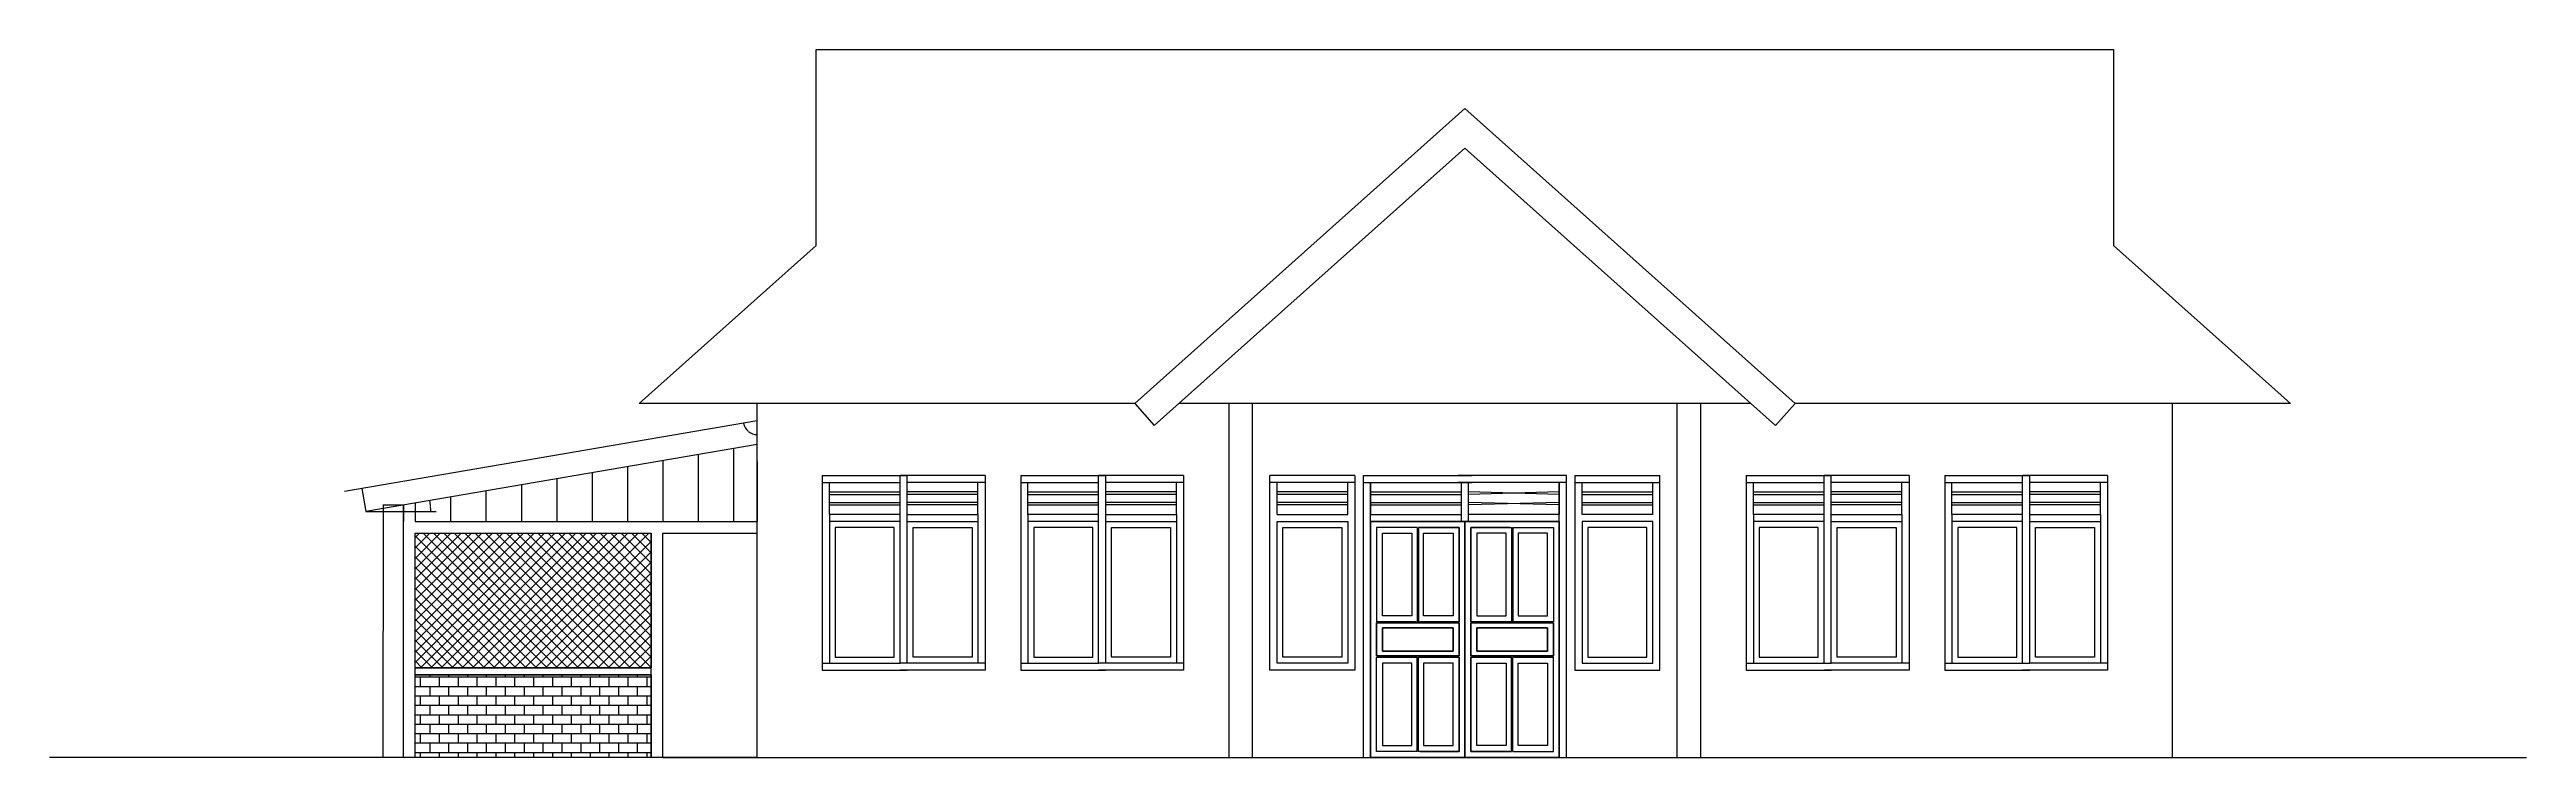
# Model space of a CAD drawing. Header units: inches. Extents: x -9907 to 5440, y -43 to 3048.
# Drawn here: x -563 to 1537, y 12 to 612 of the extents above; entities that cross this region are included whole.
import ezdxf

# ---------------------------------------------------------------- set-up
doc = ezdxf.new("R2010")
doc.units = ezdxf.units.IN
doc.header["$MEASUREMENT"] = 0
doc.header["$PDMODE"] = 3
doc.dimstyles.get("Standard").update_dxf_attribs({"dimtxt": 0.18, "dimasz": 0.18, "dimexe": 0.18, "dimexo": 0.0625, "dimgap": 0.09, "dimtad": 0, "dimtih": 1, "dimtoh": 1, "dimdec": 4, "dimzin": 0, "dimdsep": 46, "dimtxsty": 'Standard', "dimcen": 0.09, "dimadec": 0, "dimazin": 0, "dimtfac": 1, "dimtdec": 4, "dimtofl": 0, "dimtmove": 0, "dimatfit": 3, "dimfxl": 1, "dimtolj": 1, "dimtzin": 0, "dimarcsym": 0})

# ---------------------------------------------------------------- blocks, each defined once
blk = doc.blocks.new('*D2')
at = {"color": 0, "lineweight": -2}
for p, q in [((-262.7, 225.6), (-279.9, 225.6)), ((-279.7, 225.4), (-279.7, 118.8)), ((-279.7, 11.9), (-279.7, 118.5)), ((-262.7, 11.8), (-279.9, 11.8))]:
    blk.add_line(p, q, dxfattribs=at)
at = {"color": 0}
for points in [[(-279.7, 225.4), (-279.7, 225.4), (-279.7, 225.6)], [(-279.7, 11.9), (-279.7, 11.9), (-279.7, 11.8)]]:
    blk.add_solid(points, dxfattribs=at)
at = {"layer": 'Defpoints', "color": 0}
for p in [(-262.6, 225.6), (-279.7, 11.8), (-262.6, 11.8)]:
    blk.add_point(p, dxfattribs=at)
at = {"color": 0, "insert": (-279.7, 118.7), "char_height": 0.18, "attachment_point": 5}
blk.add_mtext('\\A1;213.8095', dxfattribs=at)
blk = doc.blocks.new('*D5')
at = {"color": 0, "lineweight": -2}
for start, end in [(190.5774, 228.519), (231.2245, 269.1282)]:
    blk.add_arc((37.4, 297.2), 11.8, start, end, dxfattribs=at)
at = {"color": 0}
for points in [[(25.7, 295), (25.8, 295), (25.7, 295.2)], [(37.2, 285.4), (37.2, 285.3), (37.4, 285.3)]]:
    blk.add_solid(points, dxfattribs=at)
at = {"layer": 'Defpoints', "color": 0}
for p in [(37.4, 311.8), (37.4, 297.2), (27.9, 290.1), (-312.6, 237.3), (37.4, 11.8)]:
    blk.add_point(p, dxfattribs=at)
at = {"color": 0, "insert": (29.8, 288.1), "char_height": 0.18, "attachment_point": 5}
blk.add_mtext('\\A1;80°', dxfattribs=at)
blk = doc.blocks.new('*D7')
at = {"color": 0, "lineweight": -2}
for start, end in [(5.0409, 9.5183), (0.1873, 4.6648)]:
    blk.add_arc((-294.4, 220.1), 55, start, end, dxfattribs=at)
at = {"color": 0}
for points in [[(-240.2, 229.2), (-240.1, 229.2), (-240.2, 229.4)], [(-239.4, 220.3), (-239.4, 220.3), (-239.4, 220.1)]]:
    blk.add_solid(points, dxfattribs=at)
at = {"layer": 'Defpoints', "color": 0}
for p in [(37.4, 276.9), (-294.4, 220.1), (-294.4, 220.1), (-239.5, 223.2), (-234.7, 220.1)]:
    blk.add_point(p, dxfattribs=at)
at = {"color": 0, "insert": (-239.6, 224.8), "char_height": 0.18, "attachment_point": 5}
blk.add_mtext('\\A1;10°', dxfattribs=at)

msp = doc.modelspace()

# ---------------------------------------------------------------- hatches: boundary and pattern name
h = msp.add_hatch()
h.set_pattern_fill('NET', color=256, scale=50, angle=45, style=0)
h.paths.add_polyline_path([(-252.59899, 201.7596), (-52.59899, 201.7596), (-52.59899, 87.7596), (-252.59899, 87.7596)])
h = msp.add_hatch()
h.set_pattern_fill('AR-B816', color=256, style=0)
h.paths.add_polyline_path([(-252.59899, 81.7596), (-52.59899, 81.7596), (-52.59899, 11.7596), (-252.59899, 11.7596)])

# ---------------------------------------------------------------- linework, layer by layer
for p, q in [((87.40101, 611.7596), (1187.40101, 611.7596)), ((87.40101, 445.68817), (87.40101, 611.7596)), ((1187.40101, 611.7596), (1187.40101, 445.68817)), ((357.40101, 311.7596), (637.40101, 561.7596)), ((637.40101, 561.7596), (917.40101, 311.7596)), ((374.0514, 293.11116), (637.40101, 528.24474)), ((637.40101, 528.24474), (900.75061, 293.11116)), ((-62.59899, 311.7596), (87.40101, 445.68817)), ((1187.40101, 445.68817), (1337.40101, 311.7596)), ((37.42397, 297.17389), (-312.59899, 237.30782)), ((357.40101, 311.7596), (-62.59899, 311.7596)), ((37.40101, 11.7596), (37.40101, 311.7596)), ((37.40101, 297.17389), (37.42397, 297.17389)), ((357.40101, 311.7596), (374.0514, 293.11116)), ((879.86436, 311.7596), (394.93766, 311.7596)), ((437.40101, 11.7596), (437.40101, 311.7596)), ((457.40101, 11.7596), (457.40101, 311.7596)), ((817.40101, 11.7596), (817.40101, 311.7596)), ((837.40101, 11.7596), (837.40101, 311.7596)), ((917.40101, 311.7596), (900.75061, 293.11116)), ((1337.40101, 311.7596), (917.40101, 311.7596)), ((1237.40101, 11.7596), (1237.40101, 311.7596)), ((37.40101, 276.87954), (-294.44196, 220.12288)), ((17.40101, 273.45884), (17.40101, 211.7596)), ((-102.59899, 252.93468), (-102.59899, 211.7596)), ((-72.59899, 258.06572), (-72.59899, 211.7596)), ((-42.59899, 263.19676), (-42.59899, 211.7596)), ((-12.59899, 268.3278), (-12.59899, 211.7596)), ((37.40101, 262.58818), (37.40101, 211.7596)), ((-297.81369, 239.83662), (-294.44196, 220.12288)), ((-222.59899, 232.41052), (-222.59899, 211.7596)), ((-192.59899, 237.54156), (-192.59899, 211.7596)), ((-162.59899, 242.6726), (-162.59899, 211.7596)), ((-132.59899, 247.80364), (-132.59899, 211.7596)), ((92.57356, 250.75959), (92.57356, 85.75959)), ((92.57356, 250.75959), (164.57356, 250.75959)), ((92.57356, 244.75959), (158.57356, 244.75959)), ((98.57356, 217.75959), (98.57356, 244.75959)), ((98.57356, 236.75959), (158.57356, 236.75959)), ((98.57356, 234.75959), (158.57356, 234.75959)), ((158.57356, 91.75959), (158.57356, 250.75959)), ((230.57356, 250.75959), (158.57356, 250.75959)), ((158.57356, 217.75959), (158.57356, 244.75959)), ((164.57356, 91.75959), (164.57356, 250.75959)), ((230.57356, 244.75959), (164.57356, 244.75959)), ((164.57356, 217.75959), (164.57356, 244.75959)), ((224.57356, 236.75959), (164.57356, 236.75959)), ((224.57356, 234.75959), (164.57356, 234.75959)), ((224.57356, 217.75959), (224.57356, 244.75959)), ((230.57356, 250.75959), (230.57356, 85.75959)), ((260.84453, 250.75959), (260.84453, 85.75959)), ((260.84453, 250.75959), (332.84453, 250.75959)), ((260.84453, 244.75959), (326.84453, 244.75959)), ((266.84453, 217.75959), (266.84453, 244.75959)), ((266.84453, 236.75959), (326.84453, 236.75959)), ((266.84453, 234.75959), (326.84453, 234.75959)), ((326.84453, 91.75959), (326.84453, 250.75959)), ((398.84453, 250.75959), (326.84453, 250.75959)), ((326.84453, 217.75959), (326.84453, 244.75959)), ((332.84453, 91.75959), (332.84453, 250.75959)), ((398.84453, 244.75959), (332.84453, 244.75959)), ((332.84453, 217.75959), (332.84453, 244.75959)), ((392.84453, 236.75959), (332.84453, 236.75959)), ((392.84453, 234.75959), (332.84453, 234.75959)), ((392.84453, 217.75959), (392.84453, 244.75959)), ((398.84453, 250.75959), (398.84453, 85.75959)), ((472.09893, 85.75959), (472.09893, 250.75959)), ((544.09893, 250.75959), (472.09893, 250.75959)), ((544.09893, 244.75959), (472.09893, 244.75959)), ((478.09893, 217.75959), (478.09893, 244.75959)), ((538.09893, 236.75959), (478.09893, 236.75959)), ((538.09893, 234.75959), (478.09893, 234.75959)), ((538.09893, 217.75959), (538.09893, 244.75959)), ((544.09893, 250.75959), (544.09893, 85.75959)), ((551.40101, 11.7596), (551.40101, 250.7596)), ((551.40101, 250.7596), (643.40101, 250.7596)), ((551.40101, 244.7596), (643.40101, 244.7596)), ((557.40101, 211.7596), (557.40101, 244.7596)), ((557.40101, 244.7596), (557.40101, 217.7596)), ((557.40101, 236.7596), (634.40101, 236.7596)), ((557.40101, 234.7596), (634.40101, 234.7596)), ((723.40101, 250.7596), (631.40101, 250.7596)), ((723.40101, 244.7596), (631.40101, 244.7596)), ((634.40101, 211.7596), (634.40101, 244.7596)), ((640.40101, 211.7596), (640.40101, 244.7596)), ((717.40101, 236.7596), (640.40101, 234.7596)), ((717.40101, 234.7596), (640.40101, 236.7596)), ((717.40101, 211.7596), (717.40101, 244.7596)), ((717.40101, 244.7596), (717.40101, 217.7596)), ((723.40101, 11.7596), (723.40101, 250.7596)), ((730.70309, 250.75959), (730.70309, 85.75959)), ((730.70309, 250.75959), (802.70309, 250.75959)), ((730.70309, 244.75959), (802.70309, 244.75959)), ((736.70309, 217.75959), (736.70309, 244.75959)), ((736.70309, 236.75959), (796.70309, 236.75959)), ((736.70309, 234.75959), (796.70309, 234.75959)), ((796.70309, 217.75959), (796.70309, 244.75959)), ((802.70309, 85.75959), (802.70309, 250.75959)), ((875.95749, 250.75959), (875.95749, 85.75959)), ((875.95749, 250.75959), (947.95749, 250.75959)), ((875.95749, 244.75959), (941.95749, 244.75959)), ((881.95749, 217.75959), (881.95749, 244.75959)), ((881.95749, 236.75959), (941.95749, 236.75959)), ((881.95749, 234.75959), (941.95749, 234.75959)), ((941.95749, 91.75959), (941.95749, 250.75959)), ((1013.95749, 250.75959), (941.95749, 250.75959)), ((941.95749, 217.75959), (941.95749, 244.75959)), ((947.95749, 91.75959), (947.95749, 250.75959)), ((1013.95749, 244.75959), (947.95749, 244.75959)), ((947.95749, 217.75959), (947.95749, 244.75959)), ((1007.95749, 236.75959), (947.95749, 236.75959)), ((1007.95749, 234.75959), (947.95749, 234.75959)), ((1007.95749, 217.75959), (1007.95749, 244.75959)), ((1013.95749, 250.75959), (1013.95749, 85.75959)), ((1044.22846, 250.75959), (1044.22846, 85.75959)), ((1044.22846, 250.75959), (1116.22846, 250.75959)), ((1044.22846, 244.75959), (1110.22846, 244.75959)), ((1050.22846, 217.75959), (1050.22846, 244.75959)), ((1050.22846, 236.75959), (1110.22846, 236.75959)), ((1050.22846, 234.75959), (1110.22846, 234.75959)), ((1110.22846, 91.75959), (1110.22846, 250.75959)), ((1182.22846, 250.75959), (1110.22846, 250.75959)), ((1110.22846, 217.75959), (1110.22846, 244.75959)), ((1116.22846, 91.75959), (1116.22846, 250.75959)), ((1182.22846, 244.75959), (1116.22846, 244.75959)), ((1116.22846, 217.75959), (1116.22846, 244.75959)), ((1176.22846, 236.75959), (1116.22846, 236.75959)), ((1176.22846, 234.75959), (1116.22846, 234.75959)), ((1176.22846, 217.75959), (1176.22846, 244.75959)), ((1182.22846, 250.75959), (1182.22846, 85.75959)), ((-294.44196, 220.12288), (-234.73725, 220.12288)), ((-262.59899, 11.7596), (-262.59899, 225.56913)), ((-262.59899, 225.56913), (-262.59899, 211.7596)), ((-252.59899, 227.27948), (-252.59899, 211.7596)), ((-252.59899, 227.27948), (-252.59899, 211.7596)), ((-252.59899, 211.7596), (37.40101, 211.7596)), ((98.57356, 227.75959), (158.57356, 227.75959)), ((98.57356, 225.75959), (158.57356, 225.75959)), ((158.57356, 217.75959), (98.57356, 217.75959)), ((98.57356, 217.75959), (98.57356, 91.75959)), ((158.57356, 211.75959), (98.57356, 211.75959)), ((158.57356, 91.75959), (158.57356, 211.75959)), ((224.57356, 227.75959), (164.57356, 227.75959)), ((224.57356, 225.75959), (164.57356, 225.75959)), ((164.57356, 217.75959), (224.57356, 217.75959)), ((164.57356, 91.75959), (164.57356, 211.75959)), ((164.57356, 211.75959), (224.57356, 211.75959)), ((224.57356, 217.75959), (224.57356, 91.75959)), ((266.84453, 227.75959), (326.84453, 227.75959)), ((266.84453, 225.75959), (326.84453, 225.75959)), ((326.84453, 217.75959), (266.84453, 217.75959)), ((266.84453, 217.75959), (266.84453, 91.75959)), ((326.84453, 211.75959), (266.84453, 211.75959)), ((326.84453, 91.75959), (326.84453, 211.75959)), ((392.84453, 227.75959), (332.84453, 227.75959)), ((392.84453, 225.75959), (332.84453, 225.75959)), ((332.84453, 217.75959), (392.84453, 217.75959)), ((332.84453, 91.75959), (332.84453, 211.75959)), ((332.84453, 211.75959), (392.84453, 211.75959)), ((392.84453, 217.75959), (392.84453, 91.75959)), ((538.09893, 227.75959), (478.09893, 227.75959)), ((538.09893, 225.75959), (478.09893, 225.75959)), ((478.09893, 217.75959), (538.09893, 217.75959)), ((478.09893, 91.75959), (478.09893, 211.75959)), ((478.09893, 211.75959), (538.09893, 211.75959)), ((538.09893, 211.75959), (538.09893, 91.75959)), ((557.40101, 227.7596), (634.40101, 227.7596)), ((557.40101, 225.7596), (634.40101, 225.7596)), ((557.40101, 217.7596), (634.40101, 217.7596)), ((637.40101, 211.7596), (557.40101, 211.7596)), ((557.40101, 211.7596), (557.40101, 11.7596)), ((557.40101, 211.7596), (637.40101, 211.7596)), ((557.40101, 11.7596), (557.40101, 211.7596)), ((557.40101, 11.7596), (557.40101, 211.7596)), ((557.40101, 211.7596), (557.40101, 11.7596)), ((557.40101, 211.7596), (637.40101, 211.7596)), ((557.40101, 11.7596), (557.40101, 211.7596)), ((637.40101, 11.7596), (637.40101, 211.7596)), ((637.40101, 211.7596), (637.40101, 11.7596)), ((637.40101, 211.7596), (637.40101, 11.7596)), ((637.40101, 11.7596), (637.40101, 211.7596)), ((637.40101, 211.7596), (637.40101, 11.7596)), ((637.40101, 211.7596), (643.40101, 211.7596)), ((637.40101, 11.7596), (637.40101, 211.7596)), ((637.40101, 211.7596), (637.40101, 11.7596)), ((637.40101, 211.7596), (637.40101, 11.7596)), ((637.40101, 11.7596), (637.40101, 211.7596)), ((637.40101, 211.7596), (637.40101, 11.7596)), ((717.40101, 211.7596), (637.40101, 211.7596)), ((717.40101, 227.7596), (640.40101, 225.7596)), ((717.40101, 225.7596), (640.40101, 227.7596)), ((717.40101, 217.7596), (640.40101, 217.7596)), ((717.40101, 211.7596), (717.40101, 11.7596)), ((717.40101, 11.7596), (717.40101, 211.7596)), ((717.40101, 11.7596), (717.40101, 211.7596)), ((717.40101, 211.7596), (717.40101, 11.7596)), ((717.40101, 11.7596), (717.40101, 211.7596)), ((736.70309, 227.75959), (796.70309, 227.75959)), ((736.70309, 225.75959), (796.70309, 225.75959)), ((796.70309, 217.75959), (736.70309, 217.75959)), ((796.70309, 211.75959), (736.70309, 211.75959)), ((736.70309, 211.75959), (736.70309, 91.75959)), ((796.70309, 91.75959), (796.70309, 211.75959)), ((881.95749, 227.75959), (941.95749, 227.75959)), ((881.95749, 225.75959), (941.95749, 225.75959)), ((941.95749, 217.75959), (881.95749, 217.75959)), ((881.95749, 217.75959), (881.95749, 91.75959)), ((941.95749, 211.75959), (881.95749, 211.75959)), ((941.95749, 91.75959), (941.95749, 211.75959)), ((1007.95749, 227.75959), (947.95749, 227.75959)), ((1007.95749, 225.75959), (947.95749, 225.75959)), ((947.95749, 217.75959), (1007.95749, 217.75959)), ((947.95749, 91.75959), (947.95749, 211.75959)), ((947.95749, 211.75959), (1007.95749, 211.75959)), ((1007.95749, 217.75959), (1007.95749, 91.75959)), ((1050.22846, 227.75959), (1110.22846, 227.75959)), ((1050.22846, 225.75959), (1110.22846, 225.75959)), ((1110.22846, 217.75959), (1050.22846, 217.75959)), ((1050.22846, 217.75959), (1050.22846, 91.75959)), ((1110.22846, 211.75959), (1050.22846, 211.75959)), ((1110.22846, 91.75959), (1110.22846, 211.75959)), ((1176.22846, 227.75959), (1116.22846, 227.75959)), ((1176.22846, 225.75959), (1116.22846, 225.75959)), ((1116.22846, 217.75959), (1176.22846, 217.75959)), ((1116.22846, 91.75959), (1116.22846, 211.75959)), ((1116.22846, 211.75959), (1176.22846, 211.75959)), ((1176.22846, 217.75959), (1176.22846, 91.75959)), ((-252.59899, 11.7596), (-252.59899, 201.7596)), ((-252.59899, 201.7596), (-52.59899, 201.7596)), ((-52.59899, 11.7596), (-52.59899, 201.7596)), ((-42.59899, 11.7596), (-42.59899, 201.7596)), ((-42.59899, 201.7596), (37.40101, 201.7596)), ((153.57356, 206.75959), (103.57356, 206.75959)), ((103.57356, 206.75959), (103.57356, 96.75959)), ((153.57356, 96.75959), (153.57356, 206.75959)), ((169.57356, 96.75959), (169.57356, 206.75959)), ((169.57356, 206.75959), (219.57356, 206.75959)), ((219.57356, 206.75959), (219.57356, 96.75959)), ((321.84453, 206.75959), (271.84453, 206.75959)), ((271.84453, 206.75959), (271.84453, 96.75959)), ((321.84453, 96.75959), (321.84453, 206.75959)), ((337.84453, 96.75959), (337.84453, 206.75959)), ((337.84453, 206.75959), (387.84453, 206.75959)), ((387.84453, 206.75959), (387.84453, 96.75959)), ((483.09893, 96.75959), (483.09893, 206.75959)), ((483.09893, 206.75959), (533.09893, 206.75959)), ((533.09893, 206.75959), (533.09893, 96.75959)), ((596.90101, 206.7596), (562.40101, 206.7596)), ((562.40101, 206.7596), (562.40101, 126.7596)), ((596.90101, 206.7596), (596.90101, 126.7596)), ((632.40101, 206.7596), (597.90101, 206.7596)), ((597.90101, 206.7596), (597.90101, 126.7596)), ((599.40101, 206.7596), (632.40101, 206.7596)), ((632.40101, 206.7596), (632.40101, 126.7596)), ((632.40101, 126.7596), (632.40101, 206.7596)), ((675.40101, 206.7596), (642.40101, 206.7596)), ((642.40101, 206.7596), (642.40101, 126.7596)), ((642.40101, 126.7596), (642.40101, 206.7596)), ((642.40101, 206.7596), (676.90101, 206.7596)), ((676.90101, 206.7596), (676.90101, 126.7596)), ((677.90101, 206.7596), (712.40101, 206.7596)), ((677.90101, 206.7596), (677.90101, 126.7596)), ((712.40101, 206.7596), (712.40101, 126.7596)), ((741.70309, 206.75959), (741.70309, 96.75959)), ((791.70309, 206.75959), (741.70309, 206.75959)), ((791.70309, 96.75959), (791.70309, 206.75959)), ((936.95749, 206.75959), (886.95749, 206.75959)), ((886.95749, 206.75959), (886.95749, 96.75959)), ((936.95749, 96.75959), (936.95749, 206.75959)), ((952.95749, 96.75959), (952.95749, 206.75959)), ((952.95749, 206.75959), (1002.95749, 206.75959)), ((1002.95749, 206.75959), (1002.95749, 96.75959)), ((1105.22846, 206.75959), (1055.22846, 206.75959)), ((1055.22846, 206.75959), (1055.22846, 96.75959)), ((1105.22846, 96.75959), (1105.22846, 206.75959)), ((1121.22846, 96.75959), (1121.22846, 206.75959)), ((1121.22846, 206.75959), (1171.22846, 206.75959)), ((1171.22846, 206.75959), (1171.22846, 96.75959)), ((562.40101, 126.7596), (596.90101, 126.7596)), ((562.40101, 126.7596), (595.40101, 126.7596)), ((595.40101, 126.7596), (562.40101, 126.7596)), ((597.90101, 126.7596), (632.40101, 126.7596)), ((632.40101, 126.7596), (597.90101, 126.7596)), ((599.40101, 126.7596), (632.40101, 126.7596)), ((632.40101, 126.7596), (599.40101, 126.7596)), ((676.90101, 126.7596), (642.40101, 126.7596)), ((642.40101, 126.7596), (676.90101, 126.7596)), ((675.40101, 126.7596), (642.40101, 126.7596)), ((642.40101, 126.7596), (675.40101, 126.7596)), ((712.40101, 126.7596), (677.90101, 126.7596)), ((712.40101, 126.7596), (679.40101, 126.7596)), ((679.40101, 126.7596), (712.40101, 126.7596)), ((632.40101, 125.7596), (562.40101, 125.7596)), ((562.40101, 125.7596), (562.40101, 97.7596)), ((562.40101, 125.7596), (632.40101, 125.7596)), ((562.40101, 97.7596), (562.40101, 125.7596)), ((632.40101, 97.7596), (632.40101, 125.7596)), ((632.40101, 125.7596), (632.40101, 97.7596)), ((642.40101, 97.7596), (642.40101, 125.7596)), ((642.40101, 125.7596), (712.40101, 125.7596)), ((712.40101, 125.7596), (642.40101, 125.7596)), ((642.40101, 125.7596), (642.40101, 97.7596)), ((712.40101, 125.7596), (712.40101, 97.7596)), ((712.40101, 97.7596), (712.40101, 125.7596)), ((-252.59899, 87.7596), (-52.59899, 87.7596)), ((92.57356, 91.75959), (158.57356, 91.75959)), ((92.57356, 85.75959), (164.57356, 85.75959)), ((103.57356, 96.75959), (153.57356, 96.75959)), ((230.57356, 91.75959), (158.57356, 91.75959)), ((230.57356, 85.75959), (158.57356, 85.75959)), ((219.57356, 96.75959), (169.57356, 96.75959)), ((260.84453, 91.75959), (326.84453, 91.75959)), ((260.84453, 85.75959), (332.84453, 85.75959)), ((271.84453, 96.75959), (321.84453, 96.75959)), ((398.84453, 91.75959), (326.84453, 91.75959)), ((398.84453, 85.75959), (326.84453, 85.75959)), ((387.84453, 96.75959), (337.84453, 96.75959)), ((544.09893, 85.75959), (472.09893, 85.75959)), ((538.09893, 91.75959), (478.09893, 91.75959)), ((533.09893, 96.75959), (483.09893, 96.75959)), ((562.40101, 97.7596), (632.40101, 97.7596)), ((632.40101, 97.7596), (562.40101, 97.7596)), ((562.40101, 96.7596), (596.90101, 96.7596)), ((562.40101, 16.7596), (562.40101, 96.7596)), ((562.40101, 96.7596), (595.40101, 96.7596)), ((595.40101, 96.7596), (562.40101, 96.7596)), ((596.90101, 16.7596), (596.90101, 96.7596)), ((597.90101, 96.7596), (632.40101, 96.7596)), ((632.40101, 96.7596), (597.90101, 96.7596)), ((597.90101, 16.7596), (597.90101, 96.7596)), ((599.40101, 96.7596), (632.40101, 96.7596)), ((632.40101, 96.7596), (599.40101, 96.7596)), ((632.40101, 16.7596), (632.40101, 96.7596)), ((632.40101, 96.7596), (632.40101, 16.7596)), ((712.40101, 97.7596), (642.40101, 97.7596)), ((642.40101, 97.7596), (712.40101, 97.7596)), ((676.90101, 96.7596), (642.40101, 96.7596)), ((642.40101, 16.7596), (642.40101, 96.7596)), ((642.40101, 96.7596), (676.90101, 96.7596)), ((642.40101, 96.7596), (642.40101, 16.7596)), ((675.40101, 96.7596), (642.40101, 96.7596)), ((642.40101, 96.7596), (675.40101, 96.7596)), ((676.90101, 16.7596), (676.90101, 96.7596)), ((712.40101, 96.7596), (677.90101, 96.7596)), ((677.90101, 16.7596), (677.90101, 96.7596)), ((712.40101, 96.7596), (679.40101, 96.7596)), ((679.40101, 96.7596), (712.40101, 96.7596)), ((712.40101, 16.7596), (712.40101, 96.7596)), ((730.70309, 85.75959), (802.70309, 85.75959)), ((736.70309, 91.75959), (796.70309, 91.75959)), ((741.70309, 96.75959), (791.70309, 96.75959)), ((875.95749, 91.75959), (947.95749, 91.75959)), ((875.95749, 85.75959), (947.95749, 85.75959)), ((886.95749, 96.75959), (936.95749, 96.75959)), ((1013.95749, 85.75959), (941.95749, 85.75959)), ((1013.95749, 91.75959), (947.95749, 91.75959)), ((1002.95749, 96.75959), (952.95749, 96.75959)), ((1044.22846, 91.75959), (1116.22846, 91.75959)), ((1044.22846, 85.75959), (1116.22846, 85.75959)), ((1055.22846, 96.75959), (1105.22846, 96.75959)), ((1182.22846, 85.75959), (1110.22846, 85.75959)), ((1182.22846, 91.75959), (1116.22846, 91.75959)), ((1171.22846, 96.75959), (1121.22846, 96.75959)), ((-52.59899, 81.7596), (-252.59899, 81.7596)), ((-252.59899, 81.7596), (-52.59899, 81.7596)), ((37.40101, 11.7596), (-562.59899, 11.7596)), ((-42.59899, 11.7596), (37.40101, 11.7596)), ((37.40101, 11.7596), (1237.40101, 11.7596)), ((557.40101, 11.7596), (637.40101, 11.7596)), ((637.40101, 11.7596), (557.40101, 11.7596)), ((637.40101, 11.7596), (557.40101, 11.7596)), ((557.40101, 11.7596), (637.40101, 11.7596)), ((637.40101, 11.7596), (557.40101, 11.7596)), ((596.90101, 16.7596), (562.40101, 16.7596)), ((632.40101, 16.7596), (597.90101, 16.7596)), ((599.40101, 16.7596), (632.40101, 16.7596)), ((717.40101, 11.7596), (637.40101, 11.7596)), ((637.40101, 11.7596), (717.40101, 11.7596)), ((637.40101, 11.7596), (717.40101, 11.7596)), ((717.40101, 11.7596), (637.40101, 11.7596)), ((637.40101, 11.7596), (717.40101, 11.7596)), ((675.40101, 16.7596), (642.40101, 16.7596)), ((642.40101, 16.7596), (676.90101, 16.7596)), ((677.90101, 16.7596), (712.40101, 16.7596)), ((1237.40101, 11.7596), (1537.40101, 11.7596))]:
    msp.add_line(p, q)
for points in [[(557.40101, 211.7596), (637.40101, 211.7596), (637.40101, 11.7596), (557.40101, 11.7596)], [(557.40101, 11.7596), (637.40101, 11.7596), (637.40101, 211.7596), (557.40101, 211.7596)], [(557.40101, 11.7596), (637.40101, 11.7596), (637.40101, 211.7596), (557.40101, 211.7596)], [(717.40101, 211.7596), (637.40101, 211.7596), (637.40101, 11.7596), (717.40101, 11.7596)], [(717.40101, 11.7596), (637.40101, 11.7596), (637.40101, 211.7596), (717.40101, 211.7596)], [(717.40101, 11.7596), (637.40101, 11.7596), (637.40101, 211.7596), (717.40101, 211.7596)]]:
    msp.add_lwpolyline(points)
for points in [[(-252.59899, 201.7596), (-52.59899, 201.7596), (-52.59899, 87.7596), (-252.59899, 87.7596)], [(567.40101, 201.7596), (592.40101, 201.7596), (592.40101, 131.7596), (567.40101, 131.7596)], [(602.40101, 201.7596), (627.40101, 201.7596), (627.40101, 131.7596), (602.40101, 131.7596)], [(672.40101, 201.7596), (647.40101, 201.7596), (647.40101, 131.7596), (672.40101, 131.7596)], [(707.40101, 201.7596), (682.40101, 201.7596), (682.40101, 131.7596), (707.40101, 131.7596)], [(567.40101, 121.7596), (627.40101, 121.7596), (627.40101, 101.7596), (567.40101, 101.7596)], [(567.40101, 101.7596), (627.40101, 101.7596), (627.40101, 121.7596), (567.40101, 121.7596)], [(567.40101, 101.7596), (627.40101, 101.7596), (627.40101, 121.7596), (567.40101, 121.7596)], [(567.40101, 121.7596), (627.40101, 121.7596), (627.40101, 101.7596), (567.40101, 101.7596)], [(707.40101, 121.7596), (647.40101, 121.7596), (647.40101, 101.7596), (707.40101, 101.7596)], [(707.40101, 101.7596), (647.40101, 101.7596), (647.40101, 121.7596), (707.40101, 121.7596)], [(707.40101, 101.7596), (647.40101, 101.7596), (647.40101, 121.7596), (707.40101, 121.7596)], [(707.40101, 121.7596), (647.40101, 121.7596), (647.40101, 101.7596), (707.40101, 101.7596)], [(567.40101, 21.7596), (592.40101, 21.7596), (592.40101, 91.7596), (567.40101, 91.7596)], [(602.40101, 21.7596), (627.40101, 21.7596), (627.40101, 91.7596), (602.40101, 91.7596)], [(672.40101, 21.7596), (647.40101, 21.7596), (647.40101, 91.7596), (672.40101, 91.7596)], [(707.40101, 21.7596), (682.40101, 21.7596), (682.40101, 91.7596), (707.40101, 91.7596)], [(-252.59899, 81.7596), (-52.59899, 81.7596), (-52.59899, 11.7596), (-252.59899, 11.7596)]]:
    msp.add_lwpolyline(points, close=True)

# ---------------------------------------------------------------- dimensions: what is measured, and where the dimension line sits
for base, line1, line2, picture, middle in [((27.88769, 290.13807), ((37.42397, 297.17389), (-312.59899, 237.30782)), ((37.40101, 11.7596), (37.40101, 311.7596)), '*D5', (29.77353, 288.12716)), ((-239.48102, 223.22956), ((37.40101, 276.87954), (-294.44196, 220.12288)), ((-294.44196, 220.12288), (-234.73725, 220.12288)), '*D7', (-239.59062, 224.77981))]:
    dim = msp.add_angular_dim_2l(base=base, line1=line1, line2=line2, dimstyle='Standard')
    dim.commit()
    dim.dimension.update_dxf_attribs({"geometry": picture, "text_midpoint": middle})
dim = msp.add_linear_dim(base=(-279.68752, 11.7596), p1=(-262.59899, 225.56913), p2=(-262.59899, 11.7596), angle=90, dimstyle='Standard')
dim.commit()
dim.dimension.update_dxf_attribs({"geometry": '*D2', "text_midpoint": (-279.68752, 118.66437)})

doc.saveas('drawing.dxf')
